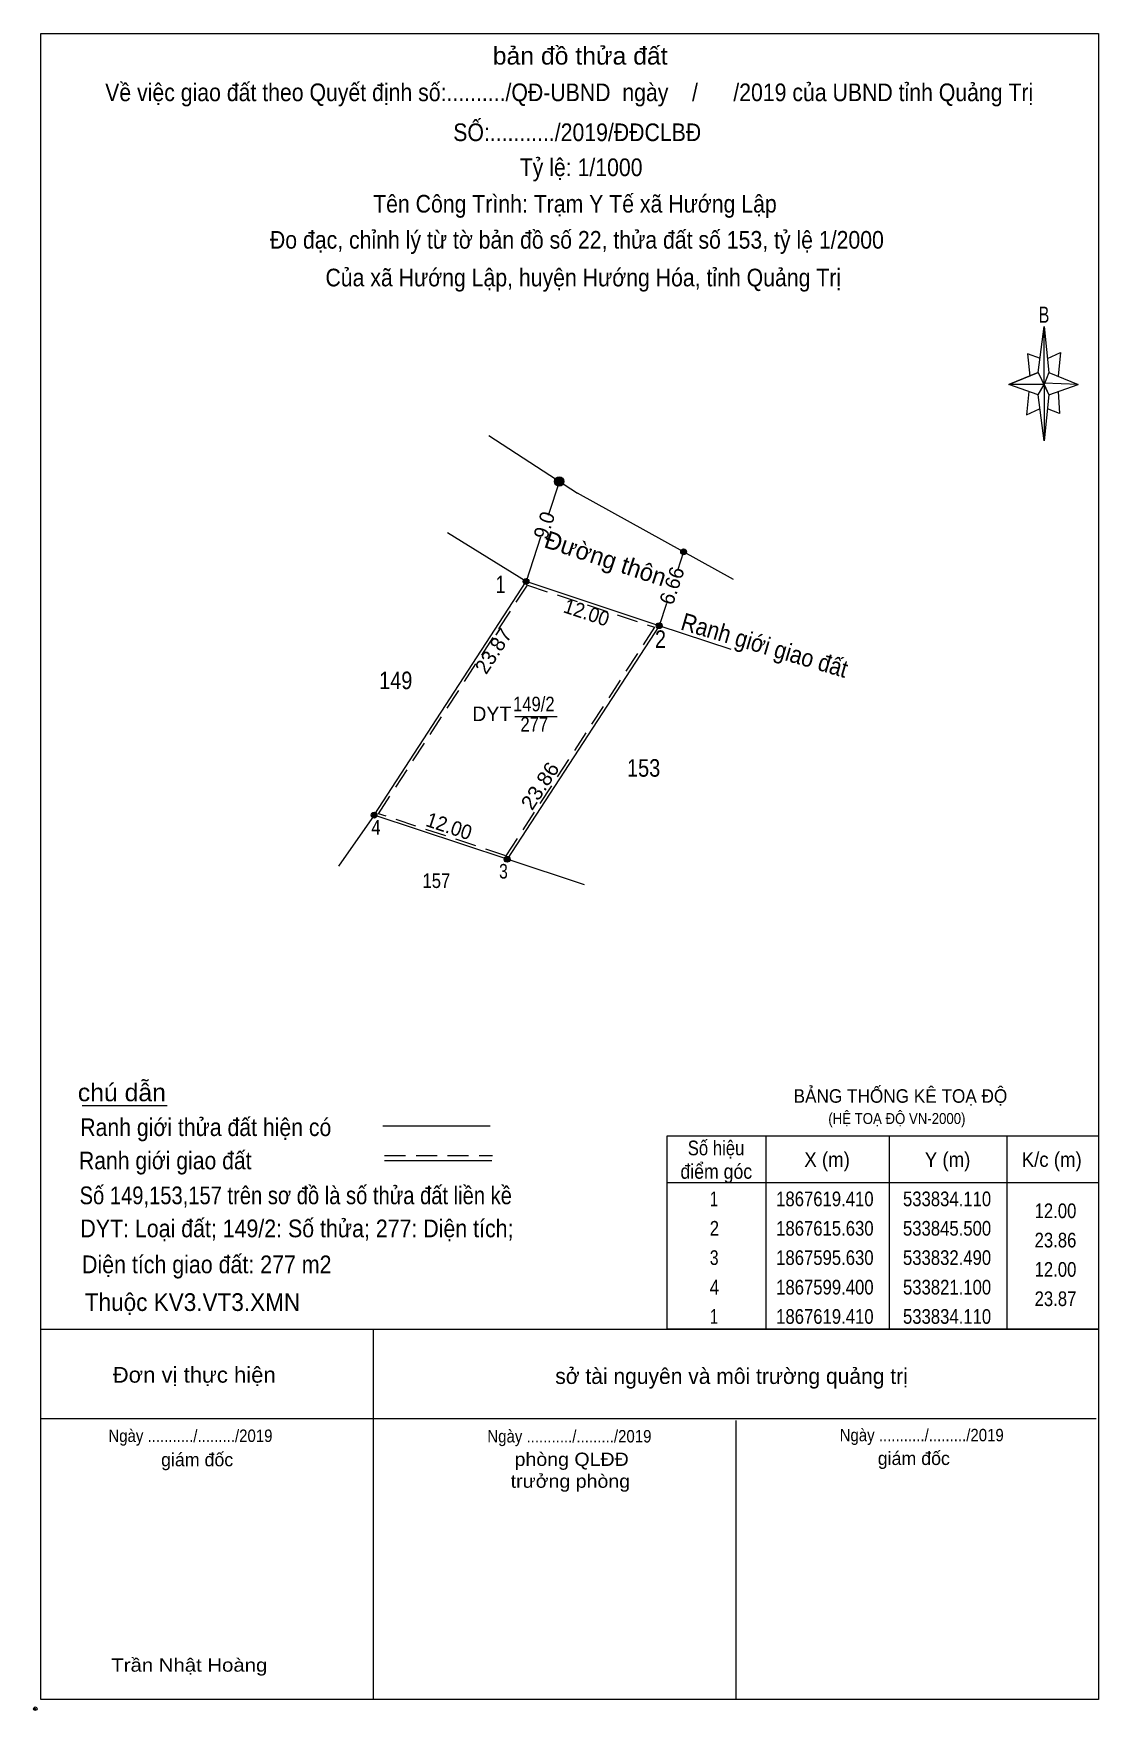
# Model space of a CAD drawing. Header units: metres. Extents: x 533291 to 533910, y 1867243 to 1867667.
# Drawn here: x 533462.9 to 533554.1, y 1867514.7 to 1867658.3 of the extents above; entities that cross this region are included whole.
import ezdxf
from ezdxf.enums import TextEntityAlignment as Align

# ---------------------------------------------------------------- set-up
doc = ezdxf.new("R2010")
doc.units = ezdxf.units.M
doc.header["$LTSCALE"] = 0.6
doc.header["$PDMODE"] = 32
doc.header["$PDSIZE"] = 0.3
doc.linetypes.add('MEDIUM_DASHED', pattern=[4.5, 3, -1.5])
for name, color, linetype, lineweight in [('13', 7, 'Continuous', 13), ('2', 7, 'Continuous', 13), ('61', 7, 'Continuous', 13)]:
    doc.layers.add(name, color=color, linetype=linetype, lineweight=lineweight)
doc.layers.add('62', color=7, linetype='Continuous')

msp = doc.modelspace()

# ---------------------------------------------------------------- texts
at = {"layer": '13'}
msp.add_text('6.66', height=1.25, rotation=71.619, dxfattribs=at).set_placement((533518.166, 1867610.8329), align=Align.CENTER)
at = {"layer": '2'}
for s, height, width, p in [('bản đồ thửa đất', 1.509, 1.05, (533509.725, 1867655.65)), ('Về việc giao đất theo Quyết định số:........../QĐ-UBND  ngày    /      /2019 của UBND tỉnh Quảng Trị', 1.511, 0.9, (533508.785, 1867652.52)), ('SỐ:.........../2019/ĐĐCLBĐ', 1.511, 0.9, (533509.47, 1867649.1)), ('Tỷ lệ: 1/1000', 1.511, 0.9, (533509.805, 1867646.1)), ('Tên Công Trình: Trạm Y Tế xã Hướng Lập', 1.511, 0.9, (533509.275, 1867642.98)), ('Đo đạc, chỉnh lý từ tờ bản đồ số 22, thửa đất số 153, tỷ lệ 1/2000 ', 1.511, 0.9, (533509.695, 1867639.89)), ('Của xã Hướng Lập, huyện Hướng Hóa, tỉnh Quảng Trị', 1.511, 0.9, (533509.99, 1867636.66)), ('B', 1.386, 0.75, (533549.425, 1867633.54)), ('149', 1.5, 0.85, (533493.935, 1867602.17)), ('149/2', 1.25, 0.85, (533505.755, 1867600.27)), ('277', 1.25, 0.85, (533505.795, 1867598.53)), ('153', 1.5, 0.85, (533515.155, 1867594.67)), ('157', 1.25, 0.85, (533497.415, 1867585.14)), ('BẢNG THỐNG KÊ TOẠ ĐỘ ', 1.157, 0.95, (533537.345, 1867566.75)), ('(HỆ TOẠ ĐỘ VN-2000)', 0.939, 0.9, (533536.835, 1867564.93)), ('Số hiệu', 1.257, 0.85, (533521.355, 1867562.25)), ('X (m)', 1.257, 0.95, (533530.86, 1867561.26)), ('Y (m)', 1.257, 0.95, (533541.175, 1867561.26)), ('K/c (m)', 1.257, 0.95, (533550.09, 1867561.26)), ('điểm góc', 1.257, 0.9, (533521.375, 1867560.24)), (' 1', 1.257, 0.75, (533521.005, 1867557.89)), ('1867619.410', 1.257, 0.85, (533530.67, 1867557.89)), ('533834.110', 1.257, 0.85, (533541.13, 1867557.89)), (' 2', 1.257, 0.85, (533521.015, 1867555.37)), ('1867615.630', 1.257, 0.85, (533530.67, 1867555.37)), ('533845.500', 1.257, 0.85, (533541.13, 1867555.37)), (' 3', 1.257, 0.8, (533521.01, 1867552.86)), ('1867595.630', 1.257, 0.85, (533530.67, 1867552.86)), ('533832.490', 1.257, 0.85, (533541.13, 1867552.86)), (' 4', 1.257, 0.85, (533521.015, 1867550.33)), ('1867599.400', 1.257, 0.85, (533530.67, 1867550.33)), ('533821.100', 1.257, 0.85, (533541.13, 1867550.33)), (' 1', 1.257, 0.75, (533521.005, 1867547.82)), ('1867619.410', 1.257, 0.85, (533530.67, 1867547.82)), ('533834.110', 1.257, 0.85, (533541.13, 1867547.82))]:
    msp.add_text(s, height=height, dxfattribs=dict(at, width=width)).set_placement(p, align=Align.CENTER)
for s, rotation, p in [('9.0', 71.645, (533507.2393, 1867616.0032)), ('23.87', 56.969, (533502.8191, 1867605.1043))]:
    msp.add_text(s, height=1.25, rotation=rotation, dxfattribs=at).set_placement(p, align=Align.CENTER)
for s, height, width, p in [(' 1', 1.5, 0.75, (533503.32, 1867610.39)), (' 2', 1.5, 0.85, (533517.07, 1867605.7)), (' 4', 1.25, 0.85, (533492.64, 1867589.72)), (' 3', 1.25, 0.8, (533503.53, 1867585.95)), ('12.00', 1.257, 0.85, (533552.2, 1867556.87)), ('23.86', 1.257, 0.85, (533552.2, 1867554.36)), ('12.00', 1.257, 0.85, (533552.2, 1867551.85)), ('23.87', 1.257, 0.85, (533552.2, 1867549.34))]:
    msp.add_text(s, height=height, dxfattribs=dict(at, width=width)).set_placement(p, align=Align.RIGHT)
for s, height, rotation, width, p in [('12.00', 1.25, 341.641, 0.95, (533510.0781, 1867608.1434)), ('Ranh giới giao đất', 1.5, 343.552, 0.9, (533525.3026, 1867605.2084)), ('23.86', 1.25, 56.956, 1.05, (533506.8094, 1867593.5492)), ('12.00', 1.25, 341.686, 0.95, (533498.3086, 1867589.845))]:
    msp.add_text(s, height=height, rotation=rotation, dxfattribs=dict(at, width=width)).set_placement(p, align=Align.CENTER)
msp.add_text('DYT', height=1.25, dxfattribs=at).set_placement((533502.16, 1867599.43), align=Align.CENTER)
for s, height, width, p in [('chú dẫn', 1.509, 1.05, (533466.72, 1867566.88)), ('Ranh giới thửa đất hiện có ', 1.509, 0.9, (533466.93, 1867563.9)), ('Ranh giới giao đất', 1.504, 0.9, (533466.82, 1867561.05)), ('Số 149,153,157 trên sơ đồ là số thửa đất liền kề', 1.518, 0.85, (533466.87, 1867558.06)), ('DYT: Loại đất; 149/2: Số thửa; 277: Diện tích;', 1.518, 0.9, (533466.94, 1867555.23)), ('Diện tích giao đất: 277 m2', 1.52, 0.9, (533467.08, 1867552.15)), ('Thuộc KV3.VT3.XMN', 1.518, 0.95, (533467.32, 1867548.92))]:
    msp.add_text(s, height=height, dxfattribs=dict(at, width=width)).set_placement(p)
at = {"layer": '61'}
for s, height, width, p in [('Đơn vị thực hiện', 1.346, 1.05, (533476.685, 1867542.78)), ('Ngày .........../........./2019', 1.066, 0.9, (533476.36, 1867537.7)), ('Ngày .........../........./2019', 1.066, 0.9, (533508.8, 1867537.66)), ('Ngày .........../........./2019', 1.066, 0.9, (533538.96, 1867537.76)), ('phòng QLĐĐ', 1.138, 1.1, (533508.995, 1867535.65)), ('trưởng phòng', 1.138, 1.1, (533508.885, 1867533.78)), ('Trần Nhật Hoàng', 1.132, 1.15, (533476.265, 1867518.03))]:
    msp.add_text(s, height=height, dxfattribs=dict(at, width=width)).set_placement(p, align=Align.CENTER)
for s, height, p in [('sở tài nguyên và môi trường quảng trị', 1.346, (533522.68, 1867542.67)), ('giám đốc', 1.138, (533476.935, 1867535.62)), ('giám đốc', 1.138, (533538.285, 1867535.73))]:
    msp.add_text(s, height=height, dxfattribs=at).set_placement(p, align=Align.CENTER)
at = {"layer": '62'}
msp.add_text('Đường thôn', height=1.5, rotation=341.641, dxfattribs=at).set_placement((533511.6638, 1867612.6456), align=Align.CENTER)

# ---------------------------------------------------------------- hatches: boundary and pattern name
at = {"layer": '13'}
for points in [[(533518.83, 1867613.92, 1), (533518.33, 1867613.92, 1)], [(533505.34, 1867611.38, 1), (533504.84, 1867611.38, 1)], [(533516.73, 1867607.6, 1), (533516.23, 1867607.6, 1)], [(533492.33, 1867591.37, 1), (533491.83, 1867591.37, 1)], [(533503.72, 1867587.6, 1), (533503.22, 1867587.6, 1)]]:
    msp.add_hatch(color=256, dxfattribs=at).paths.add_polyline_path(points)
at = {"layer": '2'}
msp.add_hatch(color=256, dxfattribs=at).paths.add_polyline_path([(533508.3362, 1867619.9565, 1), (533507.5362, 1867619.9565, 1)])

# ---------------------------------------------------------------- linework, layer by layer
at = {"layer": '13'}
for p, q in [((533518.58, 1867613.92), (533518.05, 1867612.32)), ((533517.11, 1867609.5), (533516.48, 1867607.6)), ((533504.13, 1867599.83), (533507.74, 1867599.83))]:
    msp.add_line(p, q, dxfattribs=at)
for centre in [(533518.58, 1867613.92), (533505.09, 1867611.38), (533516.48, 1867607.6), (533492.08, 1867591.37), (533503.47, 1867587.6)]:
    msp.add_circle(centre, 0.25, dxfattribs=at)
at = {"layer": '2'}
for p, q in [((533548.93, 1867629.28), (533549.43, 1867633.21)), ((533549.84, 1867629.28), (533552.35, 1867628.27)), ((533548.93, 1867627.36), (533546.42, 1867628.27)), ((533549.84, 1867627.36), (533549.43, 1867623.44)), ((533550.64, 1867627.66), (533550.75, 1867625.76)), ((533550.75, 1867625.76), (533549.73, 1867626.16)), ((533501.91, 1867623.88), (533509.49, 1867618.96)), ((533507.94, 1867619.97), (533506.97, 1867617.04)), ((533522.84, 1867611.55), (533509.49, 1867618.96)), ((533522.84, 1867611.55), (533509.49, 1867618.96)), ((533505.09, 1867611.38), (533498.38, 1867615.56)), ((533506.34, 1867615.17), (533505.09, 1867611.38)), ((533492.08, 1867591.37), (533505.09, 1867611.38)), ((533516.48, 1867607.6), (533505.09, 1867611.38)), ((533516.48, 1867607.6), (533503.47, 1867587.6)), ((533522.66, 1867605.55), (533516.48, 1867607.6)), ((533492.08, 1867591.37), (533489.04, 1867587.02)), ((533503.47, 1867587.6), (533492.08, 1867591.37)), ((533510.08, 1867585.42), (533503.47, 1867587.6)), ((533467.08, 1867566.51), (533474.37, 1867566.51)), ((533492.83, 1867564.76), (533502.02, 1867564.76)), ((533525.62, 1867563.93), (533525.62, 1867547.35)), ((533536.18, 1867563.93), (533536.18, 1867547.35)), ((533546.25, 1867563.93), (533546.25, 1867547.35)), ((533492.97, 1867561.81), (533502.16, 1867561.81)), ((533517.17, 1867559.92), (533554.09, 1867559.92)), ((533463.56, 1867547.35), (533554.09, 1867547.35)), ((533463.56, 1867539.7), (533553.9, 1867539.7)), ((533463.56, 1867539.7), (533553.9, 1867539.7)), ((533463.56, 1867539.7), (533553.9, 1867539.7)), ((533554.09, 1867515.66), (533463.56, 1867515.66))]:
    msp.add_line(p, q, dxfattribs=at)
at = {"layer": '2', "linetype": 'MEDIUM_DASHED'}
msp.add_line((533492.97, 1867562.24), (533502.22, 1867562.24), dxfattribs=at)
at = {"layer": '2'}
for points in [[(533463.56, 1867658.31), (533554.09, 1867658.31), (533554.09, 1867515.66), (533463.56, 1867515.66)], [(533549.43, 1867633.21), (533549.84, 1867629.28), (533549.43, 1867628.27)], [(533549.43, 1867628.27), (533546.42, 1867628.27), (533548.93, 1867629.28), (533549.84, 1867627.36), (533552.35, 1867628.27), (533549.43, 1867628.38)], [(533549.43, 1867628.27), (533549.43, 1867623.44), (533548.93, 1867627.36)], [(533517.17, 1867563.93), (533554.09, 1867563.93), (533554.09, 1867547.35), (533517.17, 1867547.35)]]:
    msp.add_lwpolyline(points, close=True, dxfattribs=at)
for points in [[(533549.12, 1867630.48), (533548.02, 1867630.89), (533548.23, 1867628.97)], [(533549.73, 1867630.48), (533550.83, 1867630.99), (533550.64, 1867628.97)], [(533549.43, 1867628.27), (533548.93, 1867629.28), (533546.42, 1867628.27)], [(533548.13, 1867627.66), (533547.92, 1867625.65), (533549.03, 1867626.16)], [(533549.43, 1867628.27), (533549.84, 1867627.36), (533552.35, 1867628.27)]]:
    msp.add_lwpolyline(points, dxfattribs=at)
at = {"layer": '2', "linetype": 'MEDIUM_DASHED'}
msp.add_lwpolyline([(533505.2, 1867611.08), (533516.1, 1867607.47), (533503.36, 1867587.9), (533492.46, 1867591.5)], close=True, dxfattribs=at)
at = {"layer": '2'}
msp.add_circle((533507.9362, 1867619.9565), 0.4, dxfattribs=at)
msp.add_point((533463.08, 1867514.86), dxfattribs=at)
at = {"layer": '61'}
for p, q in [((533491.99, 1867547.35), (533491.99, 1867515.66)), ((533554.09, 1867544.54), (533554.09, 1867515.66)), ((533523.04, 1867539.54), (533523.04, 1867515.66))]:
    msp.add_line(p, q, dxfattribs=at)

msp.set_redraw_order([(e.dxf.handle, doc.entitydb.next_handle()) for e in msp.query("TEXT MTEXT ATTDEF DIMENSION ARC_DIMENSION")])  # texts and dimensions are drawn at this point

doc.saveas('drawing.dxf')
